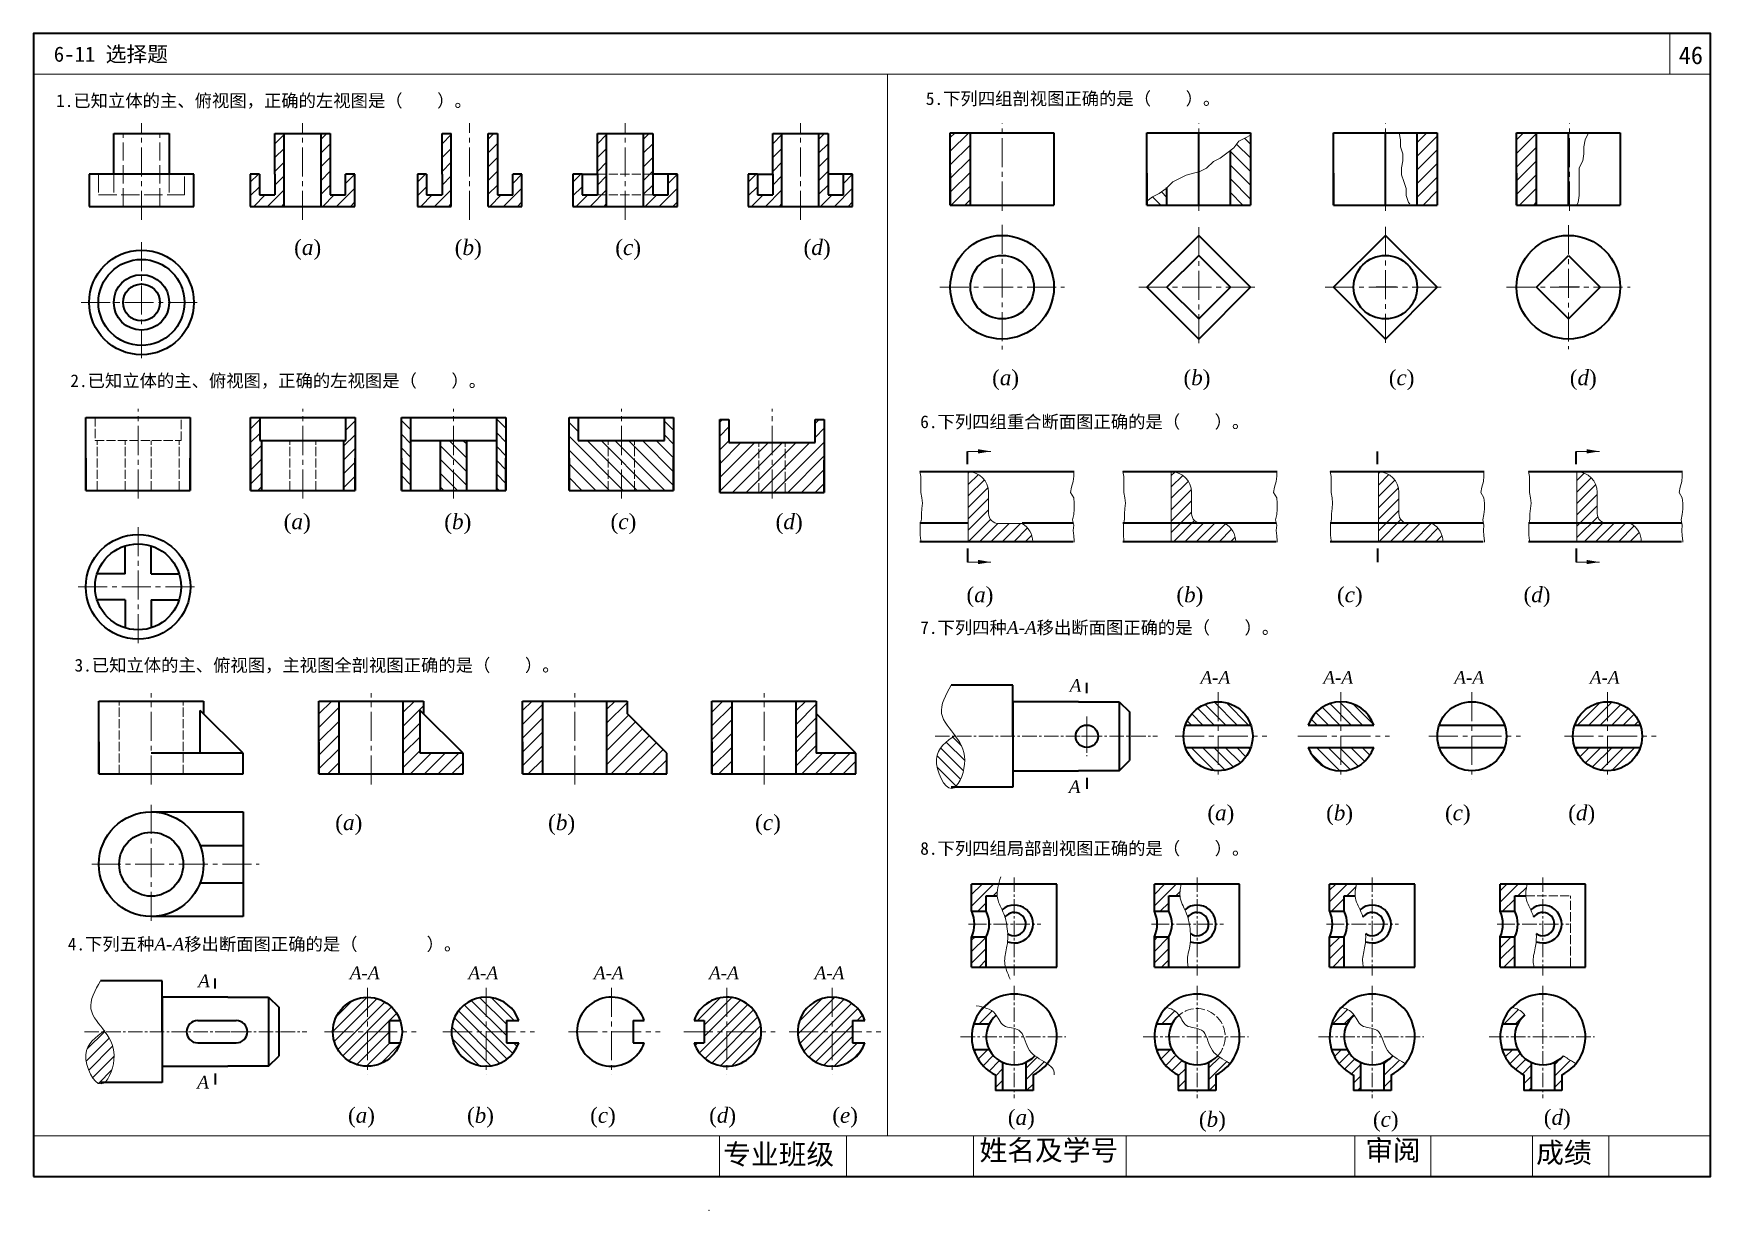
# Model space of a CAD drawing. Header units: millimetres. Extents: x 20 to 350, y 12 to 243.
import ezdxf

# ---------------------------------------------------------------- set-up
doc = ezdxf.new("R2010")
doc.units = ezdxf.units.MM
doc.header["$LTSCALE"] = 0.3
doc.linetypes.add('ACAD_ISO02W100', pattern=[15, 12, -3])
doc.linetypes.add('CENTER2', pattern=[28.575, 19.05, -3.175, 3.175, -3.175])
doc.layers.get('0').update_dxf_attribs({"lineweight": 40})
for name, color, linetype, lineweight in [('Layer2', 7, 'Continuous', 13), ('点画线', 7, 'CENTER2', 15), ('粗线', 7, 'Continuous', 40), ('细线', 7, 'Continuous', 13), ('虚线', 7, 'ACAD_ISO02W100', 15)]:
    doc.layers.add(name, color=color, linetype=linetype, lineweight=lineweight)
doc.styles.get("Standard").update_dxf_attribs({"font": 'SimSun.ttf', "height": 2.5})
pattern_1 = [(135, (123.0873, -140.575), (-1.358264, -1.358264), [])]
pattern_2 = [(135, (113.5817, -39.1032), (-1.122532, -1.122532), [])]
pattern_3 = [(45, (104.4255, -86.7273), (-1.122532, 1.122532), [])]

msp = doc.modelspace()

# ---------------------------------------------------------------- texts
at = {"layer": '粗线', "ltscale": 0.5, "char_height": 2.5, "width": 6.1268, "attachment_point": 1}
for s, insert in [('{\\fTimes New Roman|b0|i1|c0|p18;A}', (223.78, 116.39)), ('{\\fTimes New Roman|b0|i1|c0|p18;A-A}', (249.51, 117.97)), ('{\\fTimes New Roman|b0|i1|c0|p18;A-A}', (273.69, 117.97)), ('{\\fTimes New Roman|b0|i1|c0|p18;A-A}', (299.46, 117.97)), ('{\\fTimes New Roman|b0|i1|c0|p18;A-A}', (326.13, 117.97)), ('{\\fTimes New Roman|b0|i1|c0|p18;A}', (223.6, 96.46)), ('{\\fTimes New Roman|b0|i1|c0|p18;A-A}', (82.11, 59.81)), ('{\\fTimes New Roman|b0|i1|c0|p18;A-A}', (105.44, 59.81)), ('{\\fTimes New Roman|b0|i1|c0|p18;A-A}', (130.14, 59.81)), ('{\\fTimes New Roman|b0|i1|c0|p18;A-A}', (152.81, 59.81)), ('{\\fTimes New Roman|b0|i1|c0|p18;A-A}', (173.57, 59.81)), ('{\\fTimes New Roman|b0|i1|c0|p18;A}', (52.27, 58.23)), ('{\\fTimes New Roman|b0|i1|c0|p18;A}', (52.09, 38.3))]:
    msp.add_mtext(s, dxfattribs=dict(at, insert=insert))
at = {"layer": '细线', "attachment_point": 1}
for s, insert, char_height, width in [('{\\fSimHei|b0|i0|c134|p2;6-11 选择题}', (23.87, 240.92), 3, 110), ('1.已知立体的主、俯视图，正确的左视图是（    ）。', (24.32, 231.51), 2.5, 121.7393), ('5.下列四组剖视图正确的是（    ）。', (195.48, 231.92), 2.5, 146.1869), ('{\\fTimes New Roman|b0|i0|c0|p18;    (\\fTimes New Roman|b0|i1|c0|p18;a\\fTimes New Roman|b0|i0|c0|p18;)                       (\\fTimes New Roman|b0|i1|c0|p18;b\\fTimes New Roman|b0|i0|c0|p18;)                       (\\fTimes New Roman|b0|i1|c0|p18;c\\fTimes New Roman|b0|i0|c0|p18;)                            (\\fTimes New Roman|b0|i1|c0|p18;d\\fTimes New Roman|b0|i0|c0|p18;)}', (66.6, 202.9), 3.025, 168.4658), ('2.已知立体的主、俯视图，正确的左视图是（    ）。', (27.13, 176.38), 2.5, 121.7393), ('{\\fTimes New Roman|b0|i0|c0|p18;    (\\fTimes New Roman|b0|i1|c0|p18;a\\fTimes New Roman|b0|i0|c0|p18;)                    \\f宋体|b0|i0|c134|p18;  \\fTimes New Roman|b0|i0|c0|p18;    \\f??|b0|i0|c0|p18; \\fTimes New Roman|b0|i0|c0|p18;(\\fTimes New Roman|b0|i1|c0|p18;b\\fTimes New Roman|b0|i0|c0|p18;)                               (\\fTimes New Roman|b0|i1|c0|p18;c\\fTimes New Roman|b0|i0|c0|p18;)                           (\\fTimes New Roman|b0|i1|c0|p18;d\\fTimes New Roman|b0|i0|c0|p18;)}', (204, 177.25), 3, 167.0735), ('6.下列四组重合断面图正确的是（    ）。', (194.38, 168.3), 2.5, 146.1869), ('{\\fTimes New Roman|b0|i0|c0|p18;    \\f??|b0|i0|c0|p2; \\fTimes New Roman|b0|i0|c0|p18;(\\fTimes New Roman|b0|i1|c0|p18;a\\fTimes New Roman|b0|i0|c0|p18;)                       (\\fTimes New Roman|b0|i1|c0|p18;b\\fTimes New Roman|b0|i0|c0|p18;)                       \\f??|b0|i0|c0|p2; \\fTimes New Roman|b0|i0|c0|p18;(\\fTimes New Roman|b0|i1|c0|p18;c\\fTimes New Roman|b0|i0|c0|p18;)                        (\\fTimes New Roman|b0|i1|c0|p18;d\\fTimes New Roman|b0|i0|c0|p18;)}', (63.42, 148.93), 3.025, 168.4658), ('{\\fTimes New Roman|b0|i0|c0|p18;   \\f??|b0|i0|c0|p2;  \\fTimes New Roman|b0|i0|c0|p18; \\H1.5x;(\\fTimes New Roman|b0|i1|c0|p18;a\\fTimes New Roman|b0|i0|c0|p18;)                  \\f宋体|b0|i0|c134|p18; \\fTimes New Roman|b0|i0|c0|p18;            (\\fTimes New Roman|b0|i1|c0|p18;b\\fTimes New Roman|b0|i0|c0|p18;)         \\H0.6667x;           \\H1.5x; \\f??|b0|i0|c0|p18;      \\fTimes New Roman|b0|i0|c0|p18;(\\fTimes New Roman|b0|i1|c0|p18;c\\fTimes New Roman|b0|i0|c0|p18;)                          \\f??|b0|i0|c0|p18;  \\fTimes New Roman|b0|i0|c0|p18;(\\fTimes New Roman|b0|i1|c0|p18;d\\fTimes New Roman|b0|i0|c0|p18;)}', (198.98, 134.52), 2, 149.7687), ('7.下列四种{\\fTimes New Roman|b0|i1|c0|p18;A-A}移出断面图正确的是（    ）。', (194.38, 127.78), 2.5, 146.1869), ('3.已知立体的主、俯视图，主视图全剖视图正确的是（    ）。', (27.95, 120.38), 2.5, 146.1869), ('{\\fTimes New Roman|b0|i0|c0|p18;   \\f??|b0|i0|c0|p2;  \\fTimes New Roman|b0|i0|c0|p18; \\f??|b0|i0|c0|p2; \\fTimes New Roman|b0|i0|c0|p18;(\\fTimes New Roman|b0|i1|c0|p18;a\\fTimes New Roman|b0|i0|c0|p18;)                                (\\fTimes New Roman|b0|i1|c0|p18;b\\fTimes New Roman|b0|i0|c0|p18;)                               (\\fTimes New Roman|b0|i1|c0|p18;c\\fTimes New Roman|b0|i0|c0|p18;) }', (71.32, 89.69), 3.025, 168.4658), ('{\\fTimes New Roman|b0|i0|c0|p18;    \\H1.5x;(\\fTimes New Roman|b0|i1|c0|p18;a\\fTimes New Roman|b0|i0|c0|p18;)              \\f??|b0|i0|c0|p2;  \\fTimes New Roman|b0|i0|c0|p18;(\\fTimes New Roman|b0|i1|c0|p18;b\\fTimes New Roman|b0|i0|c0|p18;)               \\f??|b0|i0|c0|p2; \\fTimes New Roman|b0|i0|c0|p18;(\\fTimes New Roman|b0|i1|c0|p18;c\\fTimes New Roman|b0|i0|c0|p18;)               \\f??|b0|i0|c0|p2;  \\fTimes New Roman|b0|i0|c0|p18;(\\fTimes New Roman|b0|i1|c0|p18;d\\fTimes New Roman|b0|i0|c0|p18;)}', (247.87, 91.59), 2, 111.3823), ('8.下列四组局部剖视图正确的是（    ）。', (194.38, 84.31), 2.5, 146.1869), ('4.下列五种{\\fTimes New Roman|b0|i1|c0|p18;A-A}移出断面图正确的是（        ）。', (26.63, 65.48), 2.5, 146.1869), ('{\\fTimes New Roman|b0|i0|c0|p18;   \\H1.5x; (\\fTimes New Roman|b0|i1|c0|p18;a\\fTimes New Roman|b0|i0|c0|p18;)   \\H0.6667x;               \\f宋体|b0|i0|c134|p18; \\fTimes New Roman|b0|i0|c0|p18;                                        }', (78.38, 32.05), 2, 13.9386), ('{\\fTimes New Roman|b0|i0|c0|p18;   \\H1.5x; (\\fTimes New Roman|b0|i1|c0|p18;b\\fTimes New Roman|b0|i0|c0|p18;)   \\H0.6667x;               \\fSimSun|b0|i0|c134|p18; \\fTimes New Roman|b0|i0|c0|p18;                                        }', (101.8, 32.05), 2, 13.9386), ('{\\fTimes New Roman|b0|i0|c0|p18;   \\H1.5x; (\\fTimes New Roman|b0|i1|c0|p18;c\\fTimes New Roman|b0|i0|c0|p18;)   \\H0.6667x;               \\fSimSun|b0|i0|c134|p18; \\fTimes New Roman|b0|i0|c0|p18;                                        }', (126.03, 32.05), 2, 13.9386), ('{\\fTimes New Roman|b0|i0|c0|p18;   \\H1.5x; (\\fTimes New Roman|b0|i1|c0|p18;d\\fTimes New Roman|b0|i0|c0|p18;)   \\H0.6667x;               \\fSimSun|b0|i0|c134|p18; \\fTimes New Roman|b0|i0|c0|p18;                                        }', (149.45, 32.05), 2, 13.9386), ('{\\fTimes New Roman|b0|i0|c0|p18;   \\H1.5x; (\\fTimes New Roman|b0|i1|c0|p18;e\\fTimes New Roman|b0|i0|c0|p18;)   \\H0.6667x;               \\fSimSun|b0|i0|c134|p18; \\fTimes New Roman|b0|i0|c0|p18;                                        }', (173.68, 32.05), 2, 13.9386), ('{\\fTimes New Roman|b0|i0|c0|p18;   \\H1.5x; (\\fTimes New Roman|b0|i1|c0|p18;a\\fTimes New Roman|b0|i0|c0|p18;)\\H0.6667x;                  \\f宋体|b0|i0|c134|p18; \\fTimes New Roman|b0|i0|c0|p18;                                   }', (208.23, 31.64), 2, 111.3823), ('{\\fTimes New Roman|b0|i0|c0|p18;                     \\f宋体|b0|i0|c134|p18; \\fTimes New Roman|b0|i0|c0|p18;                                        }', (223.89, 31.26), 2, 111.3823), ('{\\fTimes New Roman|b0|i0|c0|p18;                     \\f宋体|b0|i0|c134|p18; \\fTimes New Roman|b0|i0|c0|p18;                                                                    }', (230.83, 31.26), 2, 111.3823), ('{\\fTimes New Roman|b0|i0|c0|p18;                     \\f宋体|b0|i0|c134|p18; \\fTimes New Roman|b0|i0|c0|p18;         \\H1.5x; (\\fTimes New Roman|b0|i1|c0|p18;b\\fTimes New Roman|b0|i0|c0|p18;)\\H0.6667x;                                                       }', (224.08, 31.26), 2, 111.3823), ('{\\fTimes New Roman|b0|i0|c0|p18;                     \\f宋体|b0|i0|c134|p18; \\fTimes New Roman|b0|i0|c0|p18;                                       \\H1.5x;(\\fTimes New Roman|b0|i1|c0|p18;c\\fTimes New Roman|b0|i0|c0|p18;)\\H0.6667x;                               }', (236.8, 31.26), 2, 111.3823), ('{\\fTimes New Roman|b0|i0|c0|p18;                    \\f宋体|b0|i0|c134|p18; \\fTimes New Roman|b0|i0|c0|p18;                                      \\H1.5x; (\\fTimes New Roman|b0|i1|c0|p18;d\\fTimes New Roman|b0|i0|c0|p18;)}', (270.8, 31.64), 2, 111.3823), ('{\\f仿宋_GB2312|b0|i0|c134|p49;专业班级}', (155.62, 24.85), 4, 23.3701), ('{\\f仿宋_GB2312|b0|i0|c134|p49;姓名及学号}', (206.05, 25.65), 4, 29.8443), ('{\\f仿宋_GB2312|b0|i0|c134|p49;审阅}', (281.95, 25.65), 4, 13.7378), ('{\\f仿宋_GB2312|b0|i0|c134|p49;成绩}', (315.59, 25.18), 4, 13.2641)]:
    msp.add_mtext(s, dxfattribs=dict(at, insert=insert, char_height=char_height, width=width))
at = {"layer": '细线', "ltscale": 0.5, "insert": (343.65, 240.95), "char_height": 3.5, "width": 4.7961, "attachment_point": 1}
msp.add_mtext('46', dxfattribs=at)

# ---------------------------------------------------------------- hatches: boundary and pattern name
at = {"layer": '细线', "ltscale": 0.5}
h = msp.add_hatch(dxfattribs=at)
h.set_pattern_fill('ANSI31', color=256, scale=0.605, style=0)
h.set_pattern_definition([(45, (123.5006, -132.3157), (-1.358264, 1.358264), [])])
h.paths.add_polyline_path([(62.55, 209.45), (69.21, 209.45), (69.21, 223.81), (67.39, 223.81), (67.39, 215.81), (67.39, 211.71), (64.37, 211.71), (64.37, 215.81), (62.55, 215.81)])
h.paths.add_polyline_path([(83.12, 209.45), (83.12, 215.81), (81.31, 215.81), (81.31, 211.71), (78.28, 211.71), (78.28, 215.81), (78.28, 223.81), (76.47, 223.81), (76.47, 209.45)])
h = msp.add_hatch(dxfattribs=at)
h.set_pattern_fill('ANSI31', color=256, scale=0.605, style=0)
h.set_pattern_definition([(45, (156.3762, -132.3157), (-1.358264, 1.358264), [])])
h.paths.add_polyline_path([(102.08, 223.81), (100.27, 223.81), (100.27, 215.81), (100.27, 211.71), (97.24, 211.71), (97.24, 215.81), (95.43, 215.81), (95.43, 209.45), (102.08, 209.45)])
h.paths.add_polyline_path([(111.16, 215.81), (111.16, 223.81), (109.34, 223.81), (109.34, 209.45), (116, 209.45), (116, 215.81), (114.18, 215.81), (114.18, 211.71), (111.16, 211.71)])
h = msp.add_hatch(dxfattribs=at)
h.set_pattern_fill('ANSI31', color=256, scale=0.605, style=0)
h.set_pattern_definition([(45, (186.9609, -132.3157), (-1.358264, 1.358264), [])])
h.paths.add_polyline_path([(126.01, 209.45), (132.67, 209.45), (132.67, 223.81), (130.85, 223.81), (130.85, 215.81), (130.85, 211.71), (127.83, 211.71), (127.83, 215.81), (126.01, 215.81)])
h.paths.add_polyline_path([(146.58, 209.45), (146.58, 215.81), (144.77, 215.81), (144.77, 211.71), (141.74, 211.71), (141.74, 215.81), (141.74, 223.81), (139.93, 223.81), (139.93, 209.45)])
h = msp.add_hatch(dxfattribs=at)
h.set_pattern_fill('ANSI31', color=256, scale=0.605, style=0)
h.set_pattern_definition([(45, (221.4623, -132.3157), (-1.358264, 1.358264), [])])
h.paths.add_polyline_path([(160.51, 209.45), (167.17, 209.45), (167.17, 223.81), (165.35, 223.81), (165.35, 215.81), (165.35, 211.71), (162.33, 211.71), (162.33, 215.81), (160.51, 215.81)])
h.paths.add_polyline_path([(181.08, 209.45), (181.08, 215.81), (179.27, 215.81), (179.27, 211.71), (176.24, 211.71), (176.24, 215.81), (176.24, 223.81), (174.43, 223.81), (174.43, 209.45)])
h = msp.add_hatch(dxfattribs=at)
h.set_pattern_fill('ANSI31', color=256, scale=0.6, style=0)
h.set_pattern_definition([(45, (88.1222, -18.4991), (-1.347038, 1.347038), [])])
h.paths.add_polyline_path([(200.3, 209.7), (204.25, 209.7), (204.25, 223.94), (200.3, 223.94)])
h = msp.add_hatch(dxfattribs=at)
h.set_pattern_fill('ANSI31', color=256, scale=0.6, angle=90, style=0)
h.set_pattern_definition([(135, (92.7554, -18.4991), (-1.347038, -1.347038), [])])
h.paths.add_polyline_path([(242.94, 213.16), (242.75, 212.96), (241.41, 211.96), (240.08, 211.3), (238.99, 210.48), (238.99, 209.7), (242.94, 209.7)])
h.paths.add_polyline_path([(259.39, 223.44), (258.4, 222.94), (257.07, 222.28), (256.07, 220.95), (255.44, 220.48), (255.44, 209.7), (259.39, 209.7)])
h = msp.add_hatch(dxfattribs=at)
h.set_pattern_fill('ANSI31', color=256, scale=0.6, style=0)
h.set_pattern_definition([(45, (92.0732, -18.4991), (-1.347038, 1.347038), [])])
h.paths.add_polyline_path([(296.12, 209.7), (296.12, 223.94), (292.17, 223.94), (292.17, 209.7)])
h = msp.add_hatch(dxfattribs=at)
h.set_pattern_fill('ANSI31', color=256, scale=0.6, style=0)
h.set_pattern_definition([(45, (92.224, -18.4991), (-1.347038, 1.347038), [])])
h.paths.add_polyline_path([(315.67, 223.94), (311.72, 223.94), (311.72, 209.7), (315.67, 209.7)])
h = msp.add_hatch(dxfattribs=at)
h.set_pattern_fill('ANSI31', color=256, scale=0.605, style=0)
h.set_pattern_definition([(45, (123.0873, -140.575), (-1.358264, 1.358264), [])])
h.paths.add_polyline_path([(64.81, 163.35), (64.41, 163.35), (64.41, 167.9), (62.59, 167.9), (62.59, 153.54), (64.81, 153.54)])
h.paths.add_polyline_path([(83.16, 159.89), (83.16, 167.9), (81.35, 167.9), (81.35, 163.35), (80.95, 163.35), (80.95, 153.54), (83.16, 153.54)])
h = msp.add_hatch(dxfattribs=at)
h.set_pattern_fill('ANSI31', color=256, scale=0.605, angle=90, style=0)
h.set_pattern_definition(pattern_1)
h.paths.add_polyline_path([(92.28, 153.54), (94.09, 153.54), (94.09, 167.9), (92.28, 167.9)])
h.paths.add_polyline_path([(99.99, 153.54), (102.56, 153.54), (102.56, 163.35), (99.99, 163.35)])
h.paths.add_polyline_path([(102.56, 153.54), (105.13, 153.54), (105.13, 163.35), (102.56, 163.35)])
h.paths.add_polyline_path([(112.85, 153.54), (112.85, 159.89), (112.85, 167.9), (111.03, 167.9), (111.03, 153.54)])
h = msp.add_hatch(dxfattribs=at)
h.set_pattern_fill('ANSI31', color=256, scale=0.605, angle=90, style=0)
h.set_pattern_definition(pattern_1)
h.paths.add_polyline_path([(133, 163.35), (127.09, 163.35), (127.09, 167.9), (125.28, 167.9), (125.28, 153.54), (133, 153.54)])
h.paths.add_polyline_path([(135.56, 163.35), (133, 163.35), (133, 153.54), (135.56, 153.54)])
h.paths.add_polyline_path([(138.13, 163.35), (135.56, 163.35), (135.56, 153.54), (138.13, 153.54)])
h.paths.add_polyline_path([(145.85, 159.89), (145.85, 167.9), (144.03, 167.9), (144.03, 163.35), (138.13, 163.35), (138.13, 153.54), (145.85, 153.54)])
h = msp.add_hatch(dxfattribs=at)
h.set_pattern_fill('ANSI31', color=256, scale=0.605, style=0)
h.set_pattern_definition([(45, (115.9543, -140.9708), (-1.358264, 1.358264), [])])
h.paths.add_polyline_path([(162.65, 162.96), (156.74, 162.96), (156.74, 167.51), (154.93, 167.51), (154.93, 153.14), (162.65, 153.14)])
h.paths.add_polyline_path([(165.21, 162.96), (162.65, 162.96), (162.65, 153.14), (165.21, 153.14)])
h.paths.add_polyline_path([(167.78, 162.96), (165.21, 162.96), (165.21, 153.14), (167.78, 153.14)])
h.paths.add_polyline_path([(175.5, 159.5), (175.5, 167.51), (173.68, 167.51), (173.68, 162.96), (167.78, 162.96), (167.78, 153.14), (175.5, 153.14)])
h = msp.add_hatch(dxfattribs=at)
h.set_pattern_fill('ANSI31', color=256, scale=0.5, style=0)
h.set_pattern_definition([(45, (104.4255, -9.8269), (-1.122532, 1.122532), [])])
h.paths.add_polyline_path([(207.83, 153.2, 0.414214), (203.83, 157.2), (203.83, 143.49), (216.51, 143.49, 0.27444), (214.42, 147), (209.83, 147, -0.414214), (207.83, 149)])
h.paths.add_polyline_path([(247.78, 153.2, 0.414214), (243.78, 157.2), (243.78, 147.09), (249.19, 147.09, -0.329203), (247.78, 149)])
h.paths.add_polyline_path([(254.38, 147), (249.78, 147, -0.07481), (249.19, 147.09), (243.78, 147.09), (243.78, 143.49), (256.46, 143.49, 0.27444)])
h.paths.add_polyline_path([(288.56, 153.2, 0.414214), (284.56, 157.2), (284.56, 147.09), (289.97, 147.09, -0.329203), (288.56, 149)])
h.paths.add_polyline_path([(295.15, 147), (290.56, 147, -0.07481), (289.97, 147.09), (284.56, 147.09), (284.56, 143.49), (297.24, 143.49, 0.27444)])
h.paths.add_polyline_path([(327.6, 153.2, 0.414214), (323.6, 157.2), (323.6, 147.09), (329.01, 147.09, -0.329203), (327.6, 149)])
h.paths.add_polyline_path([(334.19, 147), (329.6, 147, -0.07481), (329.01, 147.09), (323.6, 147.09), (323.6, 143.49), (336.28, 143.49, 0.27444)])
h = msp.add_hatch(dxfattribs=at)
h.set_pattern_fill('ANSI31', color=256, scale=0.605, style=0)
h.set_pattern_definition([(45, (124.8043, -135.0653), (-1.358264, 1.358264), [])])
h.paths.add_polyline_path([(76.06, 97.72), (80.04, 97.72), (80.04, 112.08), (76.06, 112.08)])
h.paths.add_polyline_path([(104.43, 97.72), (104.43, 101.79), (95.99, 101.79), (95.99, 110.24), (96.63, 109.6), (96.63, 112.08), (92.65, 112.08), (92.65, 97.72), (96.63, 97.72)])
h = msp.add_hatch(dxfattribs=at)
h.set_pattern_fill('ANSI31', color=256, scale=0.605, style=0)
h.set_pattern_definition([(45, (118.0914, -135.0653), (-1.358264, 1.358264), [])])
h.paths.add_polyline_path([(120.13, 112.08), (116.14, 112.08), (116.14, 97.72), (120.13, 97.72)])
h.paths.add_polyline_path([(136.71, 109.6), (136.71, 112.08), (132.73, 112.08), (132.73, 97.72), (136.71, 97.72), (144.51, 97.72), (144.51, 101.79)])
h = msp.add_hatch(dxfattribs=at)
h.set_pattern_fill('ANSI31', color=256, scale=0.605, style=0)
h.set_pattern_definition([(45, (109.4192, -135.0653), (-1.358264, 1.358264), [])])
h.paths.add_polyline_path([(153.36, 97.72), (157.34, 97.72), (157.34, 112.08), (153.36, 112.08)])
h.paths.add_polyline_path([(181.73, 97.72), (181.73, 101.79), (173.93, 101.79), (173.93, 112.08), (169.95, 112.08), (169.95, 97.72), (173.93, 97.72)])
h = msp.add_hatch(dxfattribs=at)
h.set_pattern_fill('ANSI31', color=256, scale=0.5, angle=90, style=0)
h.set_pattern_definition(pattern_2)
h.paths.add_polyline_path([(253, 111.94), (253, 107.35), (259.43, 107.35, 0.320578)])
h.paths.add_polyline_path([(253, 111.94, 0.320578), (246.57, 107.35), (253, 107.35)])
h.paths.add_polyline_path([(253, 102.94), (246.57, 102.94, 0.320578), (253, 98.34)])
h.paths.add_polyline_path([(259.43, 102.94), (253, 102.94), (253, 98.34, 0.320578)])
h = msp.add_hatch(dxfattribs=at)
h.set_pattern_fill('ANSI31', color=256, scale=0.5, angle=90, style=0)
h.set_pattern_definition(pattern_2)
h.paths.add_polyline_path([(277.18, 111.94), (277.18, 107.35), (283.62, 107.35, 0.320578)])
h.paths.add_polyline_path([(277.18, 111.94, 0.320578), (270.75, 107.35), (277.18, 107.35)])
h.paths.add_polyline_path([(277.18, 102.94), (270.75, 102.94, 0.320578), (277.18, 98.34)])
h.paths.add_polyline_path([(283.62, 102.94), (277.18, 102.94), (277.18, 98.34, 0.320578)])
h = msp.add_hatch(dxfattribs=at)
h.set_pattern_fill('ANSI31', color=256, scale=0.5, style=0)
h.set_pattern_definition([(45, (118.8991, -39.1032), (-1.122532, 1.122532), [])])
h.paths.add_polyline_path([(329.63, 111.94), (329.63, 107.35), (336.06, 107.35, 0.320578)])
h.paths.add_polyline_path([(329.63, 111.94, 0.320578), (323.19, 107.35), (329.63, 107.35)])
h.paths.add_polyline_path([(329.63, 102.94), (323.19, 102.94, 0.320578), (329.63, 98.34)])
h.paths.add_polyline_path([(336.06, 102.94), (329.63, 102.94), (329.63, 98.34, 0.320578)])
h = msp.add_hatch(dxfattribs=at)
h.set_pattern_fill('ANSI31', color=256, scale=0.5, angle=90, style=0)
h.set_pattern_definition(pattern_2)
edge = h.paths.add_edge_path()
edge.add_spline(control_points=[(201.21, 95.11), (202.17, 95.83), (203.93, 100.57), (202.53, 103.51), (201.34, 105.14), (201.34, 105.14)], knot_values=[11.118147, 11.118147, 11.118147, 11.118147, 15.576481, 21.356053, 21.379109, 21.379109, 21.379109, 21.379109], degree=3, periodic=0)
edge.add_line((201.34, 105.14), (201.02, 105.14))
edge.add_spline(control_points=[(201.02, 105.14), (199.34, 103.95), (195.93, 101.29), (199.36, 94.25), (201.01, 94.97), (201.21, 95.11)], knot_values=[21.379109, 21.379109, 21.379109, 21.379109, 27.072267, 33.567486, 34.48489, 34.48489, 34.48489, 34.48489], degree=3, periodic=0)
h = msp.add_hatch(dxfattribs=at)
h.set_pattern_fill('ANSI31', color=256, scale=0.5, style=0)
h.set_pattern_definition(pattern_3)
edge = h.paths.add_edge_path()
edge.add_spline(control_points=[(209.35, 50.24), (209.28, 50.34), (208.67, 51.15), (207.73, 51.54), (206.82, 51.78)], knot_values=[1.497231, 1.497231, 1.497231, 1.497231, 1.902017, 4.878969, 4.878969, 4.878969, 4.878969], degree=3, periodic=0)
edge.add_arc((212.88, 45.99), 8.38, 136.3218, 162.5438)
edge.add_line((204.89, 48.51), (207.96, 48.51))
edge.add_arc((212.88, 45.99), 5.53, 129.7415, 152.9552, ccw=False)
h.paths.add_polyline_path([(207.96, 43.48), (204.89, 43.48, 0.204477), (209.17, 38.48), (209.17, 35.39), (210.59, 35.39), (210.59, 40.96, -0.16954)])
edge = h.paths.add_edge_path()
edge.add_spline(control_points=[(219.37, 40.69), (219.16, 40.83), (218.3, 41.36), (217.49, 41.84), (216.95, 42.25)], knot_values=[17.824501, 17.824501, 17.824501, 17.824501, 18.577593, 20.832456, 20.832456, 20.832456, 20.832456], degree=3, periodic=0)
edge.add_arc((212.88, 45.99), 5.53, 294.4654, 317.4135, ccw=False)
edge.add_line((215.17, 40.96), (215.17, 35.39))
edge.add_line((215.17, 35.39), (216.6, 35.39))
edge.add_line((216.6, 35.39), (216.6, 38.48))
edge.add_arc((212.88, 45.99), 8.38, 296.3183, 320.7119)
h.paths.add_polyline_path([(207.36, 65.66), (204.5, 65.66), (204.5, 59.7), (207.36, 59.7)])
edge = h.paths.add_edge_path()
edge.add_spline(control_points=[(209.53, 73.71), (209.47, 74.46), (209.6, 75.24), (209.8, 76.02)], knot_values=[1.584996, 1.584996, 1.584996, 1.584996, 4.183115, 4.183115, 4.183115, 4.183115], degree=3, periodic=0)
edge.add_line((209.8, 76.02), (204.5, 76.02))
edge.add_line((204.5, 76.02), (204.5, 70.68))
edge.add_line((204.5, 70.68), (207.36, 70.68))
edge.add_line((207.36, 70.68), (207.36, 73.71))
edge.add_line((207.36, 73.71), (209.53, 73.71))
h = msp.add_hatch(dxfattribs=at)
h.set_pattern_fill('ANSI31', color=256, scale=0.5, style=0)
h.set_pattern_definition(pattern_3)
edge = h.paths.add_edge_path()
edge.add_line((243.32, 73.71), (245.5, 73.71))
edge.add_spline(control_points=[(245.5, 73.71), (245.44, 74.46), (245.57, 75.24), (245.76, 76.02)], knot_values=[1.584996, 1.584996, 1.584996, 1.584996, 4.183115, 4.183115, 4.183115, 4.183115], degree=3, periodic=0)
edge.add_line((245.76, 76.02), (240.47, 76.02))
edge.add_line((240.47, 76.02), (240.47, 70.68))
edge.add_line((240.47, 70.68), (243.32, 70.68))
edge.add_line((243.32, 70.68), (243.32, 73.71))
h.paths.add_polyline_path([(243.32, 65.66), (240.47, 65.66), (240.47, 59.7), (243.32, 59.7)])
h.paths.add_polyline_path([(246.56, 40.96, -0.16954), (243.93, 43.48), (240.86, 43.48, 0.204477), (245.14, 38.48), (245.14, 35.39), (246.56, 35.39)])
edge = h.paths.add_edge_path()
edge.add_spline(control_points=[(245.32, 50.24), (245.31, 50.25), (245.31, 50.25), (245.31, 50.25)], knot_values=[4.862759, 4.862759, 4.862759, 4.862759, 4.878969, 4.878969, 4.878969, 4.878969], degree=3, periodic=0)
edge.add_spline(control_points=[(245.31, 50.25), (245.24, 50.35), (244.63, 51.15), (243.7, 51.54), (242.79, 51.78)], knot_values=[1.497231, 1.497231, 1.497231, 1.497231, 1.885806, 4.862759, 4.862759, 4.862759, 4.862759], degree=3, periodic=0)
edge.add_arc((248.85, 45.99), 8.38, 136.3218, 162.5438)
edge.add_line((240.86, 48.51), (243.93, 48.51))
edge.add_arc((248.85, 45.99), 5.53, 129.7415, 152.9552, ccw=False)
edge = h.paths.add_edge_path()
edge.add_spline(control_points=[(255.34, 40.69), (255.13, 40.83), (254.27, 41.36), (253.46, 41.84), (252.93, 42.24)], knot_values=[17.841021, 17.841021, 17.841021, 17.841021, 18.594114, 20.832456, 20.832456, 20.832456, 20.832456], degree=3, periodic=0)
edge.add_arc((248.85, 45.99), 5.53, 294.4654, 317.4061, ccw=False)
edge.add_line((251.14, 40.96), (251.14, 35.39))
edge.add_line((251.14, 35.39), (252.57, 35.39))
edge.add_line((252.57, 35.39), (252.57, 38.48))
edge.add_arc((248.85, 45.99), 8.38, 296.3183, 320.7119)
h = msp.add_hatch(dxfattribs=at)
h.set_pattern_fill('ANSI31', color=256, scale=0.5, style=0)
h.set_pattern_definition(pattern_3)
edge = h.paths.add_edge_path()
edge.add_spline(control_points=[(279.97, 73.71), (279.91, 74.46), (280.04, 75.24), (280.24, 76.02)], knot_values=[1.584996, 1.584996, 1.584996, 1.584996, 4.183115, 4.183115, 4.183115, 4.183115], degree=3, periodic=0)
edge.add_line((280.24, 76.02), (274.95, 76.02))
edge.add_line((274.95, 76.02), (274.95, 70.68))
edge.add_line((274.95, 70.68), (277.8, 70.68))
edge.add_line((277.8, 70.68), (277.8, 73.71))
edge.add_line((277.8, 73.71), (279.97, 73.71))
h.paths.add_polyline_path([(277.8, 65.66), (274.95, 65.66), (274.95, 59.7), (277.8, 59.7)])
edge = h.paths.add_edge_path()
edge.add_spline(control_points=[(279.79, 50.24), (279.72, 50.34), (279.11, 51.15), (278.17, 51.54), (277.26, 51.78)], knot_values=[1.497231, 1.497231, 1.497231, 1.497231, 1.902017, 4.878969, 4.878969, 4.878969, 4.878969], degree=3, periodic=0)
edge.add_arc((283.32, 45.99), 8.38, 136.3218, 162.5438)
edge.add_line((275.33, 48.51), (278.4, 48.51))
edge.add_arc((283.32, 45.99), 5.53, 129.7415, 152.9552, ccw=False)
h.paths.add_polyline_path([(278.4, 43.48), (275.33, 43.48, 0.204477), (279.61, 38.48), (279.61, 35.39), (281.03, 35.39), (281.03, 40.96, -0.16954)])
edge = h.paths.add_edge_path()
edge.add_spline(control_points=[(289.81, 40.69), (289.6, 40.83), (288.74, 41.36), (287.93, 41.84), (287.39, 42.25)], knot_values=[17.824501, 17.824501, 17.824501, 17.824501, 18.577593, 20.832456, 20.832456, 20.832456, 20.832456], degree=3, periodic=0)
edge.add_arc((283.32, 45.99), 5.53, 294.4654, 317.4135, ccw=False)
edge.add_line((285.61, 40.96), (285.61, 35.39))
edge.add_line((285.61, 35.39), (287.04, 35.39))
edge.add_line((287.04, 35.39), (287.04, 38.48))
edge.add_arc((283.32, 45.99), 8.38, 296.3183, 320.7119)
h = msp.add_hatch(dxfattribs=at)
h.set_pattern_fill('ANSI31', color=256, scale=0.5, style=0)
h.set_pattern_definition(pattern_3)
edge = h.paths.add_edge_path()
edge.add_line((313.81, 76.02), (308.52, 76.02))
edge.add_line((308.52, 76.02), (308.52, 70.68))
edge.add_line((308.52, 70.68), (311.37, 70.68))
edge.add_line((311.37, 70.68), (311.37, 73.71))
edge.add_line((311.37, 73.71), (313.55, 73.71))
edge.add_spline(control_points=[(313.55, 73.71), (313.49, 74.46), (313.62, 75.24), (313.81, 76.02)], knot_values=[1.584996, 1.584996, 1.584996, 1.584996, 4.183115, 4.183115, 4.183115, 4.183115], degree=3, periodic=0)
h.paths.add_polyline_path([(308.52, 59.7), (311.37, 59.7), (311.37, 65.66), (308.52, 65.66)])
edge = h.paths.add_edge_path()
edge.add_arc((316.9, 45.99), 8.38, 136.3218, 162.5438)
edge.add_line((308.91, 48.51), (311.98, 48.51))
edge.add_arc((316.9, 45.99), 5.53, 129.7415, 152.9552, ccw=False)
edge.add_spline(control_points=[(313.37, 50.24), (313.3, 50.34), (312.69, 51.15), (311.75, 51.54), (310.84, 51.78)], knot_values=[1.497231, 1.497231, 1.497231, 1.497231, 1.902017, 4.878969, 4.878969, 4.878969, 4.878969], degree=3, periodic=0)
h.paths.add_polyline_path([(313.19, 35.39), (314.61, 35.39), (314.61, 40.96, -0.16954), (311.98, 43.48), (308.91, 43.48, 0.204477), (313.19, 38.48)])
edge = h.paths.add_edge_path()
edge.add_line((320.62, 35.39), (320.62, 38.48))
edge.add_arc((316.9, 45.99), 8.38, 296.3183, 320.7119)
edge.add_spline(control_points=[(323.39, 40.69), (323.18, 40.83), (322.32, 41.36), (321.5, 41.84), (320.97, 42.25)], knot_values=[17.824501, 17.824501, 17.824501, 17.824501, 18.577593, 20.832456, 20.832456, 20.832456, 20.832456], degree=3, periodic=0)
edge.add_arc((316.9, 45.99), 5.53, 294.4654, 317.4135, ccw=False)
edge.add_line((319.19, 40.96), (319.19, 35.39))
edge.add_line((319.19, 35.39), (320.62, 35.39))
h = msp.add_hatch(dxfattribs=at)
h.set_pattern_fill('ANSI31', color=256, scale=0.5, style=0)
h.set_pattern_definition(pattern_3)
edge = h.paths.add_edge_path()
edge.add_spline(control_points=[(33.81, 36.95), (34.77, 37.67), (36.53, 42.41), (35.13, 45.35), (33.94, 46.98), (33.94, 46.98)], knot_values=[11.118147, 11.118147, 11.118147, 11.118147, 15.576481, 21.356053, 21.379109, 21.379109, 21.379109, 21.379109], degree=3, periodic=0)
edge.add_line((33.94, 46.98), (33.62, 46.98))
edge.add_spline(control_points=[(33.62, 46.98), (31.94, 45.79), (28.53, 43.13), (31.96, 36.08), (33.61, 36.81), (33.81, 36.95)], knot_values=[21.379109, 21.379109, 21.379109, 21.379109, 27.072267, 33.567486, 34.48489, 34.48489, 34.48489, 34.48489], degree=3, periodic=0)
h.paths.add_polyline_path([(85.6, 46.98), (78.8, 46.98, 0.414214), (85.6, 40.18)])
h.paths.add_polyline_path([(85.6, 53.78, 0.414214), (78.8, 46.98), (85.6, 46.98)])
h.paths.add_polyline_path([(85.6, 53.78), (85.6, 46.98), (89.84, 46.98), (89.84, 49.19), (92.04, 49.19, 0.320578)])
h.paths.add_polyline_path([(92.04, 44.78), (89.84, 44.78), (89.84, 46.98), (85.6, 46.98), (85.6, 40.18, 0.320578)])
h.paths.add_polyline_path([(156.3, 53.78, 0.320578), (149.87, 49.19), (151.86, 49.19), (151.86, 46.98), (156.3, 46.98)])
h.paths.add_polyline_path([(156.3, 53.78), (156.3, 46.98), (163.1, 46.98, 0.414214)])
h.paths.add_polyline_path([(156.3, 46.98), (151.86, 46.98), (151.86, 44.78), (149.87, 44.78, 0.320578), (156.3, 40.18)])
h.paths.add_polyline_path([(163.1, 46.98), (156.3, 46.98), (156.3, 40.18, 0.414214)])
h = msp.add_hatch(dxfattribs=at)
h.set_pattern_fill('ANSI31', color=256, scale=0.5, angle=90, style=0)
h.set_pattern_definition([(135, (104.4255, -86.7273), (-1.122532, -1.122532), [])])
h.paths.add_polyline_path([(112.93, 46.98), (108.93, 46.98), (108.93, 40.18, 0.320578), (115.36, 44.78), (112.93, 44.78)])
h.paths.add_polyline_path([(108.93, 53.78, 0.414214), (102.13, 46.98), (108.93, 46.98)])
h.paths.add_polyline_path([(108.93, 46.98), (102.13, 46.98, 0.128261), (103, 43.66, 0.271527), (108.93, 40.18)])
h.paths.add_polyline_path([(112.93, 49.19), (115.36, 49.19, 0.320578), (108.93, 53.78), (108.93, 46.98), (112.93, 46.98)])
h = msp.add_hatch(dxfattribs=at)
h.set_pattern_fill('ANSI31', color=256, scale=0.5, style=0)
h.set_pattern_definition(pattern_3)
h.paths.add_polyline_path([(177.06, 46.98), (170.26, 46.98, 0.128261), (171.13, 43.66, 0.271527), (177.06, 40.18)])
h.paths.add_polyline_path([(177.06, 53.78, 0.414214), (170.26, 46.98), (177.06, 46.98)])
h.paths.add_polyline_path([(181.06, 49.19), (183.5, 49.19, 0.320578), (177.06, 53.78), (177.06, 46.98), (181.06, 46.98)])
h.paths.add_polyline_path([(183.5, 44.78), (181.06, 44.78), (181.06, 46.98), (177.06, 46.98), (177.06, 40.18, 0.320578)])

# ---------------------------------------------------------------- linework, layer by layer
msp.add_lwpolyline([(19.89, 18.48), (349.89, 18.48), (349.89, 243.48), (19.89, 243.48)], close=True)
at = {"layer": 'Layer2'}
for p, q in [((227.17, 106.23), (227.17, 104.06)), ((226.09, 105.14), (228.26, 105.14)), ((58.69, 46.98), (60.86, 46.98))]:
    msp.add_line(p, q, dxfattribs=at)
at = {"layer": '点画线'}
for p, q in [((41.13, 206.77), (41.13, 225.82)), ((72.84, 206.77), (72.84, 225.82)), ((105.71, 206.77), (105.71, 225.82)), ((136.3, 206.77), (136.3, 225.82)), ((170.8, 206.77), (170.8, 225.82)), ((210.5, 208.6), (210.5, 225.82)), ((249.19, 208.6), (249.19, 225.82)), ((285.92, 208.6), (285.92, 225.82)), ((322.16, 208.6), (322.16, 225.82)), ((210.5, 205.79), (210.5, 181.3)), ((249.19, 205.36), (249.19, 181.73)), ((285.92, 205.45), (285.92, 181.74)), ((321.92, 205.72), (321.92, 181.37)), ((41.13, 202.43), (41.13, 178.64)), ((198.25, 193.54), (222.74, 193.54)), ((237.38, 193.54), (261.01, 193.54)), ((274.06, 193.54), (297.77, 193.54)), ((309.75, 193.54), (334.1, 193.54)), ((29.23, 190.54), (53.02, 190.54)), ((40.46, 151.93), (40.46, 169.59)), ((72.88, 151.93), (72.88, 169.59)), ((102.56, 151.93), (102.56, 169.59)), ((135.56, 151.93), (135.56, 169.59)), ((165.21, 151.93), (165.21, 169.59)), ((40.46, 146.33), (40.46, 122.77)), ((28.68, 134.55), (52.24, 134.55)), ((43.04, 95.65), (43.04, 113.62)), ((86.34, 95.65), (86.34, 113.62)), ((126.43, 95.65), (126.43, 113.62)), ((163.65, 95.65), (163.65, 113.62)), ((253, 113.8), (253, 96.63)), ((277.18, 113.8), (277.18, 96.63)), ((302.95, 113.8), (302.95, 96.63)), ((329.63, 113.8), (329.63, 96.63)), ((244.53, 105.14), (262.56, 105.14)), ((268.71, 105.14), (286.74, 105.14)), ((294.48, 105.14), (312.51, 105.14)), ((321.16, 105.14), (339.18, 105.14)), ((43.04, 91.67), (43.04, 68.25)), ((31.33, 79.96), (64.28, 79.96)), ((85.6, 55.64), (85.6, 38.47)), ((108.93, 55.64), (108.93, 38.47)), ((133.63, 55.64), (133.63, 38.47)), ((156.3, 55.64), (156.3, 38.47)), ((177.06, 55.64), (177.06, 38.47)), ((77.13, 46.98), (95.16, 46.98)), ((100.46, 46.98), (118.48, 46.98)), ((125.16, 46.98), (143.19, 46.98)), ((147.83, 46.98), (165.85, 46.98)), ((168.59, 46.98), (186.62, 46.98))]:
    msp.add_line(p, q, dxfattribs=at)
at = {"layer": '点画线', "ltscale": 0.5}
for p, q in [((227.17, 109.03), (227.17, 101.22)), ((197.31, 105.14), (241.04, 105.14)), ((212.88, 77.35), (212.88, 58.06)), ((248.85, 77.35), (248.85, 58.06)), ((283.32, 77.35), (283.32, 58.06)), ((316.9, 77.35), (316.9, 58.06)), ((204.54, 68.17), (203.91, 68.17)), ((204.54, 68.17), (218.08, 68.17)), ((240.51, 68.17), (239.88, 68.17)), ((240.51, 68.17), (254.05, 68.17)), ((274.98, 68.17), (274.35, 68.17)), ((274.98, 68.17), (288.52, 68.17)), ((308.56, 68.17), (307.93, 68.17)), ((308.56, 68.17), (322.1, 68.17)), ((212.88, 56.04), (212.88, 33.92)), ((248.85, 56.04), (248.85, 33.92)), ((283.32, 56.04), (283.32, 33.92)), ((316.9, 56.04), (316.9, 33.92)), ((29.91, 46.98), (73.64, 46.98)), ((202.32, 45.99), (223.04, 45.99)), ((238.28, 45.99), (259.01, 45.99)), ((272.76, 45.99), (293.48, 45.99)), ((306.33, 45.99), (327.06, 45.99))]:
    msp.add_line(p, q, dxfattribs=at)
at = {"layer": '粗线'}
for p, q in [((35.68, 215.81), (35.68, 223.81)), ((35.68, 223.81), (46.57, 223.81)), ((46.57, 223.81), (46.57, 215.81)), ((67.39, 223.81), (78.28, 223.81)), ((67.39, 215.81), (67.39, 223.81)), ((69.21, 209.45), (69.21, 223.81)), ((76.47, 209.45), (76.47, 223.81)), ((78.28, 223.81), (78.28, 215.81)), ((100.27, 223.81), (102.08, 223.81)), ((100.27, 215.81), (100.27, 223.81)), ((102.08, 209.45), (102.08, 223.81)), ((109.34, 209.45), (109.34, 223.81)), ((109.34, 223.81), (111.16, 223.81)), ((111.16, 223.81), (111.16, 215.81)), ((130.85, 223.81), (141.74, 223.81)), ((130.85, 215.81), (130.85, 223.81)), ((132.67, 209.45), (132.67, 223.81)), ((139.93, 209.45), (139.93, 223.81)), ((141.74, 223.81), (141.74, 215.81)), ((165.35, 215.81), (165.35, 223.81)), ((165.35, 223.81), (176.24, 223.81)), ((167.17, 209.45), (167.17, 223.81)), ((174.43, 209.45), (174.43, 223.81)), ((176.24, 223.81), (176.24, 215.81)), ((205.1, 223.94), (215.9, 223.94)), ((243.79, 223.94), (254.59, 223.94)), ((316.52, 223.94), (327.32, 223.94)), ((51.41, 215.81), (30.84, 215.81)), ((30.84, 215.81), (30.84, 209.45)), ((51.41, 209.45), (51.41, 215.81)), ((62.55, 215.81), (62.55, 209.45)), ((64.37, 215.81), (62.55, 215.81)), ((64.37, 215.81), (64.37, 211.71)), ((67.39, 215.81), (67.39, 211.71)), ((78.28, 215.81), (78.28, 211.71)), ((83.12, 215.81), (81.31, 215.81)), ((81.31, 211.71), (81.31, 215.81)), ((83.12, 209.45), (83.12, 215.81)), ((97.24, 215.81), (95.43, 215.81)), ((95.43, 215.81), (95.43, 209.45)), ((97.24, 215.81), (97.24, 211.71)), ((100.27, 215.81), (100.27, 211.71)), ((111.16, 215.81), (111.16, 211.71)), ((116, 215.81), (114.18, 215.81)), ((114.18, 211.71), (114.18, 215.81)), ((116, 209.45), (116, 215.81)), ((127.83, 215.81), (126.01, 215.81)), ((126.01, 215.81), (126.01, 209.45)), ((127.83, 215.81), (127.83, 211.71)), ((130.85, 215.81), (130.85, 211.71)), ((141.74, 215.81), (141.74, 211.71)), ((146.58, 215.81), (144.77, 215.81)), ((144.77, 211.71), (144.77, 215.81)), ((146.58, 209.45), (146.58, 215.81)), ((160.51, 215.81), (160.51, 209.45)), ((162.33, 215.81), (160.51, 215.81)), ((162.33, 215.81), (162.33, 211.71)), ((165.35, 215.81), (165.35, 211.71)), ((176.24, 215.81), (176.24, 211.71)), ((179.27, 211.71), (179.27, 215.81)), ((181.08, 215.81), (179.27, 215.81)), ((181.08, 209.45), (181.08, 215.81)), ((200.3, 216), (200.3, 209.7)), ((238.99, 216), (238.99, 209.7)), ((275.72, 216), (275.72, 209.7)), ((311.72, 216), (311.72, 209.7)), ((64.37, 211.71), (67.39, 211.71)), ((78.28, 211.71), (81.31, 211.71)), ((97.24, 211.71), (100.27, 211.71)), ((111.16, 211.71), (114.18, 211.71)), ((127.83, 211.71), (130.85, 211.71)), ((141.74, 211.71), (144.77, 211.71)), ((162.33, 211.71), (165.35, 211.71)), ((176.24, 211.71), (179.27, 211.71)), ((30.84, 209.45), (51.41, 209.45)), ((62.55, 209.45), (83.12, 209.45)), ((95.43, 209.45), (102.08, 209.45)), ((109.34, 209.45), (116, 209.45)), ((126.01, 209.45), (146.58, 209.45)), ((160.51, 209.45), (181.08, 209.45)), ((200.3, 209.7), (220.7, 209.7)), ((238.99, 209.7), (259.39, 209.7)), ((275.72, 209.7), (296.12, 209.7)), ((311.72, 209.7), (332.12, 209.7)), ((35.01, 167.9), (45.9, 167.9)), ((67.43, 167.9), (78.32, 167.9)), ((97.12, 167.9), (108.01, 167.9)), ((130.12, 167.9), (141.01, 167.9)), ((30.17, 159.89), (30.17, 153.54)), ((50.74, 153.54), (50.74, 159.89)), ((62.59, 159.89), (62.59, 153.54)), ((83.16, 153.54), (83.16, 159.89)), ((92.28, 159.89), (92.28, 153.54)), ((112.85, 153.54), (112.85, 159.89)), ((125.28, 159.89), (125.28, 153.54)), ((145.85, 153.54), (145.85, 159.89)), ((154.93, 159.5), (154.93, 153.14)), ((175.5, 153.14), (175.5, 159.5)), ((30.17, 153.54), (50.74, 153.54)), ((62.59, 153.54), (83.16, 153.54)), ((92.28, 153.54), (112.85, 153.54)), ((125.28, 153.54), (145.85, 153.54)), ((154.93, 153.14), (175.5, 153.14)), ((37.6, 112.08), (48.49, 112.08)), ((80.9, 112.08), (91.79, 112.08)), ((120.98, 112.08), (131.87, 112.08)), ((158.2, 112.08), (169.09, 112.08)), ((32.76, 104.07), (32.76, 97.72)), ((76.06, 104.07), (76.06, 97.72)), ((116.14, 104.07), (116.14, 97.72)), ((153.36, 104.07), (153.36, 97.72)), ((32.76, 97.72), (53.33, 97.72)), ((76.06, 97.72), (96.63, 97.72)), ((116.14, 97.72), (136.71, 97.72)), ((153.36, 97.72), (173.93, 97.72))]:
    msp.add_line(p, q, dxfattribs=at)
at = {"layer": '粗线', "ltscale": 0.5}
for p, q in [((200.3, 209.7), (200.3, 223.94)), ((200.3, 223.94), (220.7, 223.94)), ((204.25, 209.7), (204.25, 223.94)), ((220.7, 223.94), (220.7, 209.7)), ((238.99, 209.7), (238.99, 223.94)), ((238.99, 223.94), (259.39, 223.94)), ((249.19, 209.7), (249.19, 223.94)), ((259.39, 223.94), (259.39, 209.7)), ((275.72, 209.7), (275.72, 223.94)), ((275.72, 223.94), (296.12, 223.94)), ((285.92, 209.7), (285.92, 223.94)), ((292.17, 209.7), (292.17, 223.94)), ((296.12, 223.94), (296.12, 209.7)), ((311.72, 209.7), (311.72, 223.94)), ((311.72, 223.94), (332.12, 223.94)), ((315.67, 209.7), (315.67, 223.94)), ((321.92, 209.7), (321.92, 223.94)), ((332.12, 223.94), (332.12, 209.7)), ((255.44, 209.7), (255.44, 220.48)), ((127.83, 215.81), (130.85, 215.81)), ((144.77, 215.81), (141.74, 215.81)), ((162.33, 215.81), (165.35, 215.81)), ((179.27, 215.81), (176.24, 215.81)), ((242.94, 209.7), (242.94, 213.16)), ((238.99, 193.54), (249.19, 203.74)), ((249.19, 203.74), (259.39, 193.54)), ((275.72, 193.54), (285.92, 203.74)), ((285.92, 203.74), (296.12, 193.54)), ((242.94, 193.54), (249.19, 199.79)), ((249.19, 199.79), (255.44, 193.54)), ((315.67, 193.54), (321.92, 199.79)), ((321.92, 199.79), (328.17, 193.54)), ((249.19, 183.34), (238.99, 193.54)), ((249.19, 187.3), (242.94, 193.54)), ((259.39, 193.54), (249.19, 183.34)), ((255.44, 193.54), (249.19, 187.3)), ((285.92, 183.34), (275.72, 193.54)), ((296.12, 193.54), (285.92, 183.34)), ((321.92, 187.3), (315.67, 193.54)), ((328.17, 193.54), (321.92, 187.3)), ((30.17, 153.54), (30.17, 167.9)), ((30.17, 167.9), (50.74, 167.9)), ((50.74, 167.9), (50.74, 153.54)), ((62.59, 167.9), (83.16, 167.9)), ((62.59, 153.54), (62.59, 167.9)), ((64.41, 167.9), (64.41, 163.35)), ((81.35, 163.35), (81.35, 167.9)), ((83.16, 167.9), (83.16, 153.54)), ((92.28, 167.9), (112.85, 167.9)), ((92.28, 153.54), (92.28, 167.9)), ((94.09, 167.9), (94.09, 153.54)), ((111.03, 153.54), (111.03, 167.9)), ((112.85, 167.9), (112.85, 153.54)), ((125.28, 167.9), (145.85, 167.9)), ((125.28, 153.54), (125.28, 167.9)), ((127.09, 167.9), (127.09, 163.35)), ((144.03, 163.35), (144.03, 167.9)), ((145.85, 167.9), (145.85, 153.54)), ((154.93, 167.51), (156.74, 167.51)), ((154.93, 153.14), (154.93, 167.51)), ((156.74, 167.51), (156.74, 162.96)), ((173.68, 162.96), (173.68, 167.51)), ((173.68, 167.51), (175.5, 167.51)), ((175.5, 167.51), (175.5, 153.14)), ((64.41, 163.35), (81.35, 163.35)), ((64.81, 153.54), (64.81, 163.35)), ((80.95, 153.54), (80.95, 163.35)), ((94.09, 163.35), (111.03, 163.35)), ((99.99, 153.54), (99.99, 163.35)), ((105.13, 153.54), (105.13, 163.35)), ((127.09, 163.35), (144.03, 163.35)), ((156.74, 162.96), (173.68, 162.96)), ((203.66, 158.7), (203.66, 161.22)), ((284.39, 158.7), (284.39, 161.22)), ((323.43, 158.7), (323.43, 161.22)), ((194.31, 157.29), (224.45, 157.29)), ((234.26, 157.29), (264.4, 157.29)), ((275.04, 157.29), (305.18, 157.29)), ((314.08, 157.29), (344.22, 157.29)), ((203.83, 147.09), (194.31, 147.09)), ((224.45, 147.09), (214.42, 147.09)), ((264.4, 147.09), (234.26, 147.09)), ((305.18, 147.09), (275.04, 147.09)), ((344.22, 147.09), (314.08, 147.09)), ((37.89, 137.11), (37.89, 142.62)), ((43.02, 137.11), (43.02, 142.62)), ((194.31, 143.49), (224.45, 143.49)), ((203.66, 142.13), (203.66, 139.43)), ((234.26, 143.49), (264.4, 143.49)), ((275.04, 143.49), (305.18, 143.49)), ((284.39, 142.13), (284.39, 139.43)), ((314.08, 143.49), (344.22, 143.49)), ((323.43, 142.13), (323.43, 139.43)), ((37.89, 137.11), (32.38, 137.11)), ((43.02, 137.11), (48.53, 137.11)), ((37.89, 131.98), (32.38, 131.98)), ((37.89, 131.98), (37.89, 126.48)), ((43.02, 131.98), (43.02, 126.48)), ((43.02, 131.98), (48.53, 131.98)), ((227.17, 113.62), (227.17, 115.64)), ((212.57, 115.17), (200.49, 115.17)), ((212.57, 105.14), (212.57, 115.17)), ((32.76, 112.08), (53.33, 112.08)), ((32.76, 97.72), (32.76, 112.08)), ((52.68, 101.79), (52.68, 110.24)), ((61.13, 101.79), (52.68, 110.24)), ((53.33, 112.08), (53.33, 109.6)), ((76.06, 112.08), (96.63, 112.08)), ((76.06, 97.72), (76.06, 112.08)), ((80.04, 97.72), (80.04, 112.08)), ((92.65, 97.72), (92.65, 112.08)), ((104.43, 101.79), (95.99, 110.24)), ((95.99, 101.79), (95.99, 110.24)), ((96.63, 112.08), (96.63, 109.6)), ((116.14, 112.08), (136.71, 112.08)), ((116.14, 97.72), (116.14, 112.08)), ((120.13, 97.72), (120.13, 112.08)), ((132.73, 97.72), (132.73, 112.08)), ((136.71, 112.08), (136.71, 109.6)), ((144.51, 101.79), (136.71, 109.6)), ((153.36, 112.08), (173.93, 112.08)), ((153.36, 97.72), (153.36, 112.08)), ((157.34, 97.72), (157.34, 112.08)), ((169.95, 97.72), (169.95, 112.08)), ((173.93, 112.08), (173.93, 101.79)), ((181.73, 101.79), (173.93, 109.6)), ((212.57, 111.94), (212.57, 98.34)), ((225.54, 111.94), (212.57, 111.94)), ((225.54, 111.94), (233.53, 111.94)), ((233.53, 111.94), (235.53, 109.94)), ((233.53, 111.94), (233.53, 98.34)), ((235.53, 109.94), (235.53, 100.34)), ((246.57, 107.35), (259.43, 107.35)), ((270.75, 107.35), (283.62, 107.35)), ((296.52, 107.35), (309.39, 107.35)), ((323.19, 107.35), (336.06, 107.35)), ((212.57, 105.14), (212.57, 95.11)), ((246.57, 102.94), (259.43, 102.94)), ((270.75, 102.94), (283.62, 102.94)), ((296.52, 102.94), (309.39, 102.94)), ((323.19, 102.94), (336.06, 102.94)), ((61.13, 101.79), (43.04, 101.79)), ((61.13, 97.72), (61.13, 101.79)), ((104.43, 101.79), (95.99, 101.79)), ((104.43, 97.72), (104.43, 101.79)), ((144.51, 97.72), (144.51, 101.79)), ((181.73, 101.79), (173.93, 101.79)), ((181.73, 97.72), (181.73, 101.79)), ((233.53, 98.34), (235.53, 100.34)), ((53.33, 97.72), (61.13, 97.72)), ((96.63, 97.72), (104.43, 97.72)), ((136.71, 97.72), (144.51, 97.72)), ((173.93, 97.72), (181.73, 97.72)), ((212.57, 98.34), (225.54, 98.34)), ((233.53, 98.34), (225.54, 98.34)), ((227.17, 96.94), (227.17, 94.77)), ((212.57, 95.11), (200.49, 95.11)), ((43.04, 90.24), (61.13, 90.24)), ((61.13, 90.24), (61.13, 69.67)), ((52.68, 83.64), (61.13, 83.64)), ((52.68, 76.27), (61.13, 76.27)), ((221.26, 76.02), (204.5, 76.02)), ((204.5, 70.68), (204.5, 76.02)), ((221.26, 59.7), (221.26, 76.02)), ((257.23, 76.02), (240.47, 76.02)), ((240.47, 70.68), (240.47, 76.02)), ((257.23, 59.7), (257.23, 76.02)), ((291.7, 76.02), (274.95, 76.02)), ((274.95, 70.68), (274.95, 76.02)), ((291.7, 59.7), (291.7, 76.02)), ((325.28, 76.02), (308.52, 76.02)), ((308.52, 70.68), (308.52, 76.02)), ((325.28, 59.7), (325.28, 76.02)), ((207.36, 70.68), (207.36, 73.71)), ((207.36, 73.71), (209.53, 73.71)), ((243.32, 70.68), (243.32, 73.71)), ((243.32, 73.71), (245.5, 73.71)), ((277.8, 70.68), (277.8, 73.71)), ((277.8, 73.71), (279.97, 73.71)), ((311.37, 70.68), (311.37, 73.71)), ((311.37, 73.71), (313.55, 73.71)), ((61.13, 69.67), (43.04, 69.67)), ((204.5, 70.68), (207.36, 70.68)), ((240.47, 70.68), (243.32, 70.68)), ((274.95, 70.68), (277.8, 70.68)), ((308.52, 70.68), (311.37, 70.68)), ((204.5, 59.7), (204.5, 65.66)), ((204.5, 65.66), (207.36, 65.66)), ((207.36, 59.7), (207.36, 65.66)), ((240.47, 59.7), (240.47, 65.66)), ((240.47, 65.66), (243.32, 65.66)), ((243.32, 59.7), (243.32, 65.66)), ((274.95, 59.7), (274.95, 65.66)), ((274.95, 65.66), (277.8, 65.66)), ((277.8, 59.7), (277.8, 65.66)), ((308.52, 59.7), (308.52, 65.66)), ((308.52, 65.66), (311.37, 65.66)), ((311.37, 59.7), (311.37, 65.66)), ((204.5, 59.7), (221.26, 59.7)), ((240.47, 59.7), (257.23, 59.7)), ((274.95, 59.7), (291.7, 59.7)), ((308.52, 59.7), (325.28, 59.7)), ((45.17, 57.01), (33.09, 57.01)), ((45.17, 46.98), (45.17, 57.01)), ((55.66, 55.46), (55.66, 57.48)), ((45.17, 53.78), (45.17, 40.18)), ((58.14, 53.78), (45.17, 53.78)), ((58.14, 53.78), (66.13, 53.78)), ((66.13, 53.78), (66.13, 40.18)), ((66.13, 53.78), (68.13, 51.78)), ((68.13, 51.78), (68.13, 42.18)), ((45.17, 46.98), (45.17, 36.95)), ((52.19, 49.19), (59.78, 49.19)), ((89.84, 49.19), (92.04, 49.19)), ((89.84, 49.19), (89.84, 44.78)), ((112.93, 49.19), (115.36, 49.19)), ((112.93, 49.19), (112.93, 44.78)), ((137.87, 49.19), (140.07, 49.19)), ((137.87, 49.19), (137.87, 44.78)), ((149.87, 49.19), (151.86, 49.19)), ((151.86, 49.19), (151.86, 44.78)), ((181.06, 49.19), (183.5, 49.19)), ((181.06, 49.19), (181.06, 44.78)), ((204.89, 48.51), (207.96, 48.51)), ((240.86, 48.51), (243.93, 48.51)), ((275.33, 48.51), (278.4, 48.51)), ((308.91, 48.51), (311.98, 48.51)), ((52.19, 44.78), (59.78, 44.78)), ((89.84, 44.78), (92.04, 44.78)), ((112.93, 44.78), (115.36, 44.78)), ((137.87, 44.78), (140.07, 44.78)), ((149.87, 44.78), (151.86, 44.78)), ((181.06, 44.78), (183.5, 44.78)), ((204.89, 43.48), (207.96, 43.48)), ((240.86, 43.48), (243.93, 43.48)), ((275.33, 43.48), (278.4, 43.48)), ((308.91, 43.48), (311.98, 43.48)), ((45.17, 40.18), (58.14, 40.18)), ((66.13, 40.18), (58.14, 40.18)), ((66.13, 40.18), (68.13, 42.18)), ((210.59, 40.96), (210.59, 35.39)), ((215.17, 40.96), (215.17, 35.39)), ((246.56, 40.96), (246.56, 35.39)), ((251.14, 40.96), (251.14, 35.39)), ((281.03, 40.96), (281.03, 35.39)), ((285.61, 40.96), (285.61, 35.39)), ((314.61, 40.96), (314.61, 35.39)), ((319.19, 40.96), (319.19, 35.39)), ((45.17, 36.95), (33.09, 36.95)), ((55.66, 38.77), (55.66, 36.61)), ((209.17, 38.48), (209.17, 35.39)), ((216.6, 38.48), (216.6, 35.39)), ((245.14, 38.48), (245.14, 35.39)), ((252.57, 38.48), (252.57, 35.39)), ((279.61, 38.48), (279.61, 35.39)), ((287.04, 38.48), (287.04, 35.39)), ((313.19, 38.48), (313.19, 35.39)), ((320.62, 38.48), (320.62, 35.39)), ((216.6, 35.39), (209.17, 35.39)), ((252.57, 35.39), (245.14, 35.39)), ((287.04, 35.39), (279.61, 35.39)), ((320.62, 35.39), (313.19, 35.39))]:
    msp.add_line(p, q, dxfattribs=at)
at = {"layer": '粗线'}
for centre, radius in [((210.5, 193.54), 10.2), ((321.92, 193.54), 10.2), ((41.13, 190.54), 10.29), ((41.13, 190.54), 8.47), ((41.13, 190.54), 5.45), ((41.13, 190.54), 3.63), ((40.46, 134.55), 10.29), ((40.46, 134.55), 8.47), ((43.04, 79.96), 10.29)]:
    msp.add_circle(centre, radius, dxfattribs=at)
at = {"layer": '粗线', "ltscale": 0.5}
for centre, radius in [((210.5, 193.54), 6.25), ((285.92, 193.54), 6.25), ((253, 105.14), 6.8), ((302.95, 105.14), 6.8), ((329.63, 105.14), 6.8), ((227.17, 105.14), 2.2), ((43.04, 79.96), 6.3), ((85.6, 46.98), 6.8)]:
    msp.add_circle(centre, radius, dxfattribs=at)
for centre, radius, start, end in [((277.18, 105.14), 6.8, 18.9011, 161.0989), ((277.18, 105.14), 6.8, 198.9011, 341.0989), ((198.89, 68.17), 6.16, 335.8994, 24.1006), ((202.43, 68.17), 5.53, 332.9552, 27.0448), ((212.88, 68.17), 3.72, 249.1532, 130.4031), ((212.88, 68.17), 2.29, 235.5737, 143.0578), ((234.85, 68.17), 6.16, 335.8994, 24.1006), ((238.4, 68.17), 5.53, 332.9552, 27.0448), ((248.85, 68.17), 3.72, 249.1532, 130.4031), ((248.85, 68.17), 2.29, 235.5737, 143.0578), ((269.33, 68.17), 6.16, 335.8994, 24.1006), ((272.87, 68.17), 5.53, 332.9552, 27.0448), ((283.32, 68.17), 3.72, 249.1532, 130.4031), ((283.32, 68.17), 2.29, 235.5737, 143.0578), ((302.9, 68.17), 6.16, 335.8994, 24.1006), ((306.45, 68.17), 5.53, 332.9552, 27.0448), ((316.9, 68.17), 3.72, 249.1532, 130.4031), ((316.9, 68.17), 2.29, 235.5737, 143.0578), ((108.93, 46.98), 6.8, 18.9011, 209.2356), ((133.63, 46.98), 6.8, 18.9011, 341.0989), ((156.3, 46.98), 6.8, 198.9011, 161.0989), ((177.06, 46.98), 6.8, 18.9011, 209.2356), ((212.88, 45.99), 8.38, 296.3183, 243.6817), ((248.85, 45.99), 8.38, 296.3183, 243.6817), ((283.32, 45.99), 8.38, 296.3183, 243.6817), ((316.9, 45.99), 8.38, 296.3183, 243.6817), ((212.88, 45.99), 5.53, 129.7415, 317.4135), ((248.85, 45.99), 5.53, 129.7415, 317.4135), ((283.32, 45.99), 5.53, 129.7415, 317.4135), ((316.9, 45.99), 5.53, 129.7415, 317.4135), ((52.19, 46.98), 2.2, 90, 270), ((59.78, 46.98), 2.2, 270, 90), ((108.93, 46.98), 6.8, 198.9011, 341.0989), ((177.06, 46.98), 6.8, 198.9011, 341.0989)]:
    msp.add_arc(centre, radius, start, end, dxfattribs=at)
for points in [[(205.78, 161.64), (205.78, 160.81), (208.28, 161.22)], [(325.55, 161.64), (325.55, 160.81), (328.05, 161.22)], [(205.78, 139.85), (205.78, 139.02), (208.28, 139.43)], [(325.55, 139.85), (325.55, 139.02), (328.05, 139.43)]]:
    msp.add_solid(points, dxfattribs=at)
at = {"layer": '细线'}
for p, q in [((341.89, 235.48), (341.89, 243.48)), ((19.89, 235.48), (349.89, 235.48)), ((19.89, 235.48), (129.89, 235.48)), ((129.89, 235.48), (239.89, 235.48)), ((187.96, 235.48), (187.96, 26.48)), ((19.89, 26.48), (349.89, 26.48)), ((154.89, 18.48), (154.89, 26.48)), ((179.89, 18.48), (179.89, 26.48)), ((204.89, 18.48), (204.89, 26.48)), ((234.89, 18.48), (234.89, 26.48)), ((279.89, 18.48), (279.89, 26.48)), ((294.89, 18.48), (294.89, 26.48)), ((314.89, 18.48), (314.89, 26.48)), ((329.89, 18.48), (329.89, 26.48))]:
    msp.add_line(p, q, dxfattribs=at)
at = {"layer": '细线', "ltscale": 0.5}
for p, q in [((257.07, 222.28), (256.07, 220.95)), ((258.4, 222.94), (257.07, 222.28)), ((259.39, 223.44), (258.4, 222.94)), ((288.64, 223.93), (288.86, 222.56)), ((288.86, 222.56), (288.86, 221.18)), ((288.86, 221.18), (289.32, 219.81)), ((325.22, 222.56), (324.99, 221.18)), ((324.99, 221.18), (324.99, 219.81)), ((325.91, 223.93), (325.22, 222.56)), ((252.07, 218.28), (250.74, 216.95)), ((253.41, 218.95), (252.07, 218.28)), ((254.74, 219.95), (253.41, 218.95)), ((256.07, 220.95), (254.74, 219.95)), ((289.32, 218.44), (289.09, 217.06)), ((289.32, 219.81), (289.32, 218.44)), ((324.76, 218.44), (324.07, 217.06)), ((324.99, 219.81), (324.76, 218.44)), ((246.74, 215.62), (244.08, 214.29)), ((249.41, 216.29), (246.74, 215.62)), ((250.74, 216.95), (249.41, 216.29)), ((289.09, 217.06), (289.09, 215.69)), ((289.09, 215.69), (289.55, 214.32)), ((324.07, 217.06), (324.07, 211.57)), ((240.08, 211.3), (238.99, 210.48)), ((241.41, 211.96), (240.08, 211.3)), ((242.75, 212.96), (241.41, 211.96)), ((244.08, 214.29), (242.75, 212.96)), ((289.55, 214.32), (290.01, 212.94)), ((290.01, 212.94), (290.01, 211.57)), ((290.01, 211.57), (290.47, 210.2)), ((324.07, 211.57), (323.84, 210.2)), ((290.47, 210.2), (290.7, 209.97)), ((323.84, 210.2), (323.61, 209.74)), ((210.5, 195.62), (210.5, 191.59)), ((249.19, 195.62), (249.19, 191.59)), ((285.92, 195.67), (285.92, 191.64)), ((321.92, 195.67), (321.92, 191.64)), ((208.66, 193.54), (212.7, 193.54)), ((247.36, 193.54), (251.39, 193.54)), ((284.08, 193.59), (288.12, 193.59)), ((320.09, 193.59), (324.12, 193.59)), ((203.66, 161.22), (208.28, 161.22)), ((323.43, 161.22), (328.05, 161.22)), ((194.29, 157.29), (194.5, 156.25)), ((194.5, 156.25), (194.5, 153.1)), ((203.83, 157.2), (203.83, 143.49)), ((203.83, 157.2), (203.83, 157.2)), ((224.47, 155.3), (224.16, 154.15)), ((224.58, 156.35), (224.47, 155.3)), ((224.58, 157.4), (224.58, 156.35)), ((234.24, 157.29), (234.45, 156.25)), ((234.45, 156.25), (234.45, 153.1)), ((243.78, 157.2), (243.78, 143.49)), ((243.78, 157.2), (243.78, 157.2)), ((264.43, 155.3), (264.11, 154.15)), ((264.53, 156.35), (264.43, 155.3)), ((264.53, 157.4), (264.53, 156.35)), ((275.02, 157.29), (275.23, 156.25)), ((275.23, 156.25), (275.23, 153.1)), ((284.56, 157.2), (284.56, 143.49)), ((284.56, 157.2), (284.56, 157.2)), ((305.2, 155.3), (304.89, 154.15)), ((305.31, 156.35), (305.2, 155.3)), ((305.31, 157.4), (305.31, 156.35)), ((314.06, 157.29), (314.27, 156.25)), ((314.27, 156.25), (314.27, 153.1)), ((323.6, 157.2), (323.6, 143.49)), ((323.6, 157.2), (323.6, 157.2)), ((344.24, 155.3), (343.93, 154.15)), ((344.35, 156.35), (344.24, 155.3)), ((344.35, 157.4), (344.35, 156.35)), ((194.5, 153.1), (194.71, 152.06)), ((194.71, 152.06), (194.81, 151.01)), ((207.83, 153.2), (207.83, 149)), ((224.16, 154.15), (223.95, 153.1)), ((223.95, 153.1), (224.58, 152.06)), ((224.58, 152.06), (224.68, 151.01)), ((234.45, 153.1), (234.66, 152.06)), ((234.66, 152.06), (234.76, 151.01)), ((247.78, 153.2), (247.78, 149)), ((264.11, 154.15), (263.9, 153.1)), ((263.9, 153.1), (264.53, 152.06)), ((264.53, 152.06), (264.64, 151.01)), ((275.23, 153.1), (275.44, 152.06)), ((275.44, 152.06), (275.54, 151.01)), ((288.56, 153.2), (288.56, 149)), ((304.89, 154.15), (304.68, 153.1)), ((304.68, 153.1), (305.31, 152.06)), ((305.31, 152.06), (305.41, 151.01)), ((314.27, 153.1), (314.48, 152.06)), ((314.48, 152.06), (314.58, 151.01)), ((327.6, 153.2), (327.6, 149)), ((343.93, 154.15), (343.72, 153.1)), ((343.72, 153.1), (344.35, 152.06)), ((344.35, 152.06), (344.45, 151.01)), ((194.71, 149.96), (194.6, 148.92)), ((194.6, 148.92), (194.6, 147.87)), ((194.81, 151.01), (194.71, 149.96)), ((224.58, 148.81), (224.37, 147.76)), ((224.68, 149.86), (224.58, 148.81)), ((224.68, 151.01), (224.68, 149.86)), ((234.66, 149.96), (234.55, 148.92)), ((234.55, 148.92), (234.55, 147.87)), ((234.76, 151.01), (234.66, 149.96)), ((264.53, 148.81), (264.32, 147.76)), ((264.64, 149.86), (264.53, 148.81)), ((264.64, 151.01), (264.64, 149.86)), ((275.44, 149.96), (275.33, 148.92)), ((275.33, 148.92), (275.33, 147.87)), ((275.54, 151.01), (275.44, 149.96)), ((305.31, 148.81), (305.1, 147.76)), ((305.41, 149.86), (305.31, 148.81)), ((305.41, 151.01), (305.41, 149.86)), ((314.48, 149.96), (314.37, 148.92)), ((314.37, 148.92), (314.37, 147.87)), ((314.58, 151.01), (314.48, 149.96)), ((344.35, 148.81), (344.14, 147.76)), ((344.45, 149.86), (344.35, 148.81)), ((344.45, 151.01), (344.45, 149.86)), ((194.6, 147.87), (194.39, 146.82)), ((194.39, 146.82), (194.39, 144.73)), ((209.83, 147), (214.42, 147)), ((224.37, 147.76), (224.58, 146.72)), ((224.58, 146.72), (224.47, 145.67)), ((224.47, 145.67), (224.58, 144.62)), ((234.55, 147.87), (234.35, 146.82)), ((234.35, 146.82), (234.35, 144.73)), ((249.78, 147), (254.38, 147)), ((264.32, 147.76), (264.53, 146.72)), ((264.53, 146.72), (264.43, 145.67)), ((264.43, 145.67), (264.53, 144.62)), ((275.33, 147.87), (275.12, 146.82)), ((275.12, 146.82), (275.12, 144.73)), ((290.56, 147), (295.15, 147)), ((305.1, 147.76), (305.31, 146.72)), ((305.31, 146.72), (305.2, 145.67)), ((305.2, 145.67), (305.31, 144.62)), ((314.37, 147.87), (314.16, 146.82)), ((314.16, 146.82), (314.16, 144.73)), ((329.6, 147), (334.19, 147)), ((344.14, 147.76), (344.35, 146.72)), ((344.35, 146.72), (344.24, 145.67)), ((344.24, 145.67), (344.35, 144.62)), ((194.39, 144.73), (194.5, 143.68)), ((194.5, 143.68), (194.5, 143.47)), ((203.83, 143.49), (216.51, 143.49)), ((224.58, 144.62), (224.68, 143.58)), ((224.68, 143.58), (224.68, 143.37)), ((234.35, 144.73), (234.45, 143.68)), ((234.45, 143.68), (234.45, 143.47)), ((243.78, 143.49), (256.46, 143.49)), ((264.53, 144.62), (264.64, 143.58)), ((264.64, 143.58), (264.64, 143.37)), ((275.12, 144.73), (275.23, 143.68)), ((275.23, 143.68), (275.23, 143.47)), ((284.56, 143.49), (297.24, 143.49)), ((305.31, 144.62), (305.41, 143.58)), ((305.41, 143.58), (305.41, 143.37)), ((314.16, 144.73), (314.27, 143.68)), ((314.27, 143.68), (314.27, 143.47)), ((323.6, 143.49), (336.28, 143.49)), ((344.35, 144.62), (344.45, 143.58)), ((344.45, 143.58), (344.45, 143.37)), ((203.66, 139.43), (208.28, 139.43)), ((323.43, 139.43), (328.05, 139.43))]:
    msp.add_line(p, q, dxfattribs=at)
for centre, radius, start, end in [((203.83, 153.2), 4, 0, 90), ((243.78, 153.2), 4, 0, 90), ((284.56, 153.2), 4, 0, 90), ((323.6, 153.2), 4, 0, 90), ((209.83, 149), 2, 180, 270), ((249.78, 149), 2, 180, 270), ((290.56, 149), 2, 180, 270), ((329.6, 149), 2, 180, 270), ((212.51, 143.49), 4, 0, 61.3856), ((252.46, 143.49), 4, 0, 61.3856), ((293.24, 143.49), 4, 0, 61.3856), ((332.28, 143.49), 4, 0, 61.3856)]:
    msp.add_arc(centre, radius, start, end, dxfattribs=at)
for points in [[(200.49, 115.17), (198.59, 109.63), (201.35, 105.12), (203.1, 99.62), (200.6, 94.86), (197.59, 100.62), (201.35, 105.37)], [(210.21, 77.46), (209.59, 73.28), (210.83, 70.18), (211.45, 67.71), (211.45, 63.84), (210.99, 60.9), (211.61, 58.42), (212.07, 57.34)], [(33.09, 57.01), (31.19, 51.47), (33.95, 46.96), (35.71, 41.46), (33.2, 36.7), (30.19, 42.46), (33.95, 47.21)], [(205.41, 52.08), (209.13, 50.53), (210.83, 48.21), (213.78, 47.28), (215.63, 43.72), (218.73, 41.09), (220.75, 38.93), (220.75, 38.46)]]:
    msp.add_spline(points, degree=3, dxfattribs=at)
for points, knots in [([(245.76, 76.02), (245.53, 75.08), (245.23, 73.06), (246.87, 70.47), (247.58, 67.29), (247.67, 64.12), (246.8, 61.48), (247.03, 60.1), (247.14, 59.7)], [1.584996, 1.584996, 1.584996, 1.584996, 4.692884, 8.396908, 11.232626, 15.530877, 18.838102, 20.189769, 20.189769, 20.189769, 20.189769]), ([(280.24, 76.02), (280, 75.08), (279.71, 73.06), (280.99, 71.03), (281.43, 69.76), (281.49, 69.55)], [1.584996, 1.584996, 1.584996, 1.584996, 4.692884, 8.396908, 9.141577, 9.141577, 9.141577, 9.141577]), ([(313.81, 76.02), (313.58, 75.08), (313.28, 73.06), (314.57, 71.03), (315.01, 69.76), (315.07, 69.55)], [1.584996, 1.584996, 1.584996, 1.584996, 4.692884, 8.396908, 9.141577, 9.141577, 9.141577, 9.141577]), ([(282.03, 66.28), (282.07, 65.47), (281.99, 63.65), (281.27, 61.48), (281.51, 60.1), (281.61, 59.7)], [12.820696, 12.820696, 12.820696, 12.820696, 15.530877, 18.838102, 20.189769, 20.189769, 20.189769, 20.189769]), ([(315.61, 66.28), (315.65, 65.47), (315.56, 63.65), (314.85, 61.48), (315.08, 60.1), (315.19, 59.7)], [12.820696, 12.820696, 12.820696, 12.820696, 15.530877, 18.838102, 20.189769, 20.189769, 20.189769, 20.189769]), ([(242.79, 51.78), (243.7, 51.54), (245.41, 50.83), (246.38, 47.55), (250.66, 47.95), (251.11, 43.17), (253.62, 41.77), (255.13, 40.83), (255.34, 40.69)], [1.497231, 1.497231, 1.497231, 1.497231, 4.474183, 7.673443, 11.102396, 15.563651, 20.079363, 20.832456, 20.832456, 20.832456, 20.832456]), ([(277.26, 51.78), (278.17, 51.54), (279.88, 50.83), (280.86, 47.55), (285.13, 47.95), (285.59, 43.17), (288.09, 41.77), (289.6, 40.83), (289.81, 40.69)], [1.497231, 1.497231, 1.497231, 1.497231, 4.474183, 7.673443, 11.102396, 15.563651, 20.079363, 20.832456, 20.832456, 20.832456, 20.832456]), ([(310.84, 51.78), (311.75, 51.54), (312.69, 51.15), (313.3, 50.34), (313.37, 50.24)], [1.497231, 1.497231, 1.497231, 1.497231, 4.474183, 4.878969, 4.878969, 4.878969, 4.878969]), ([(320.97, 42.25), (321.5, 41.84), (322.32, 41.36), (323.18, 40.83), (323.39, 40.69)], [17.824501, 17.824501, 17.824501, 17.824501, 20.079363, 20.832456, 20.832456, 20.832456, 20.832456])]:
    msp.add_open_spline(points, degree=3, knots=knots, dxfattribs=at)
at = {"layer": '细线'}
msp.add_point((152.84, 11.79), dxfattribs=at)
at = {"layer": '虚线'}
for p, q in [((37.5, 209.45), (37.5, 223.81)), ((44.76, 209.45), (44.76, 223.81)), ((32.66, 215.81), (32.66, 211.71)), ((35.68, 215.81), (35.68, 211.71)), ((46.57, 215.81), (46.57, 211.71)), ((49.6, 211.71), (49.6, 215.81)), ((32.66, 211.71), (49.6, 211.71))]:
    msp.add_line(p, q, dxfattribs=at)
at = {"layer": '虚线', "ltscale": 0.5}
for p, q in [((130.85, 215.81), (141.74, 215.81)), ((130.85, 211.71), (141.74, 211.71)), ((31.99, 167.9), (31.99, 163.35)), ((48.93, 163.35), (48.93, 167.9)), ((31.99, 163.35), (48.93, 163.35)), ((32.38, 153.54), (32.38, 163.35)), ((37.89, 153.54), (37.89, 163.35)), ((43.02, 153.54), (43.02, 163.35)), ((48.53, 153.54), (48.53, 163.35)), ((70.31, 153.54), (70.31, 163.35)), ((75.45, 153.54), (75.45, 163.35)), ((133, 153.54), (133, 163.35)), ((138.13, 153.54), (138.13, 163.35)), ((162.65, 153.14), (162.65, 162.96)), ((167.78, 153.14), (167.78, 162.96)), ((36.74, 97.72), (36.74, 112.08)), ((49.34, 97.72), (49.34, 112.08)), ((313.55, 73.71), (322.35, 73.71)), ((322.35, 59.7), (322.35, 73.71))]:
    msp.add_line(p, q, dxfattribs=at)
msp.add_arc((248.85, 45.99), 5.54, 317.427, 129.7285, dxfattribs=at)

msp.set_redraw_order([(e.dxf.handle, doc.entitydb.next_handle()) for e in msp.query("TEXT MTEXT ATTDEF DIMENSION ARC_DIMENSION")])  # texts and dimensions are drawn at this point

doc.saveas('drawing.dxf')
